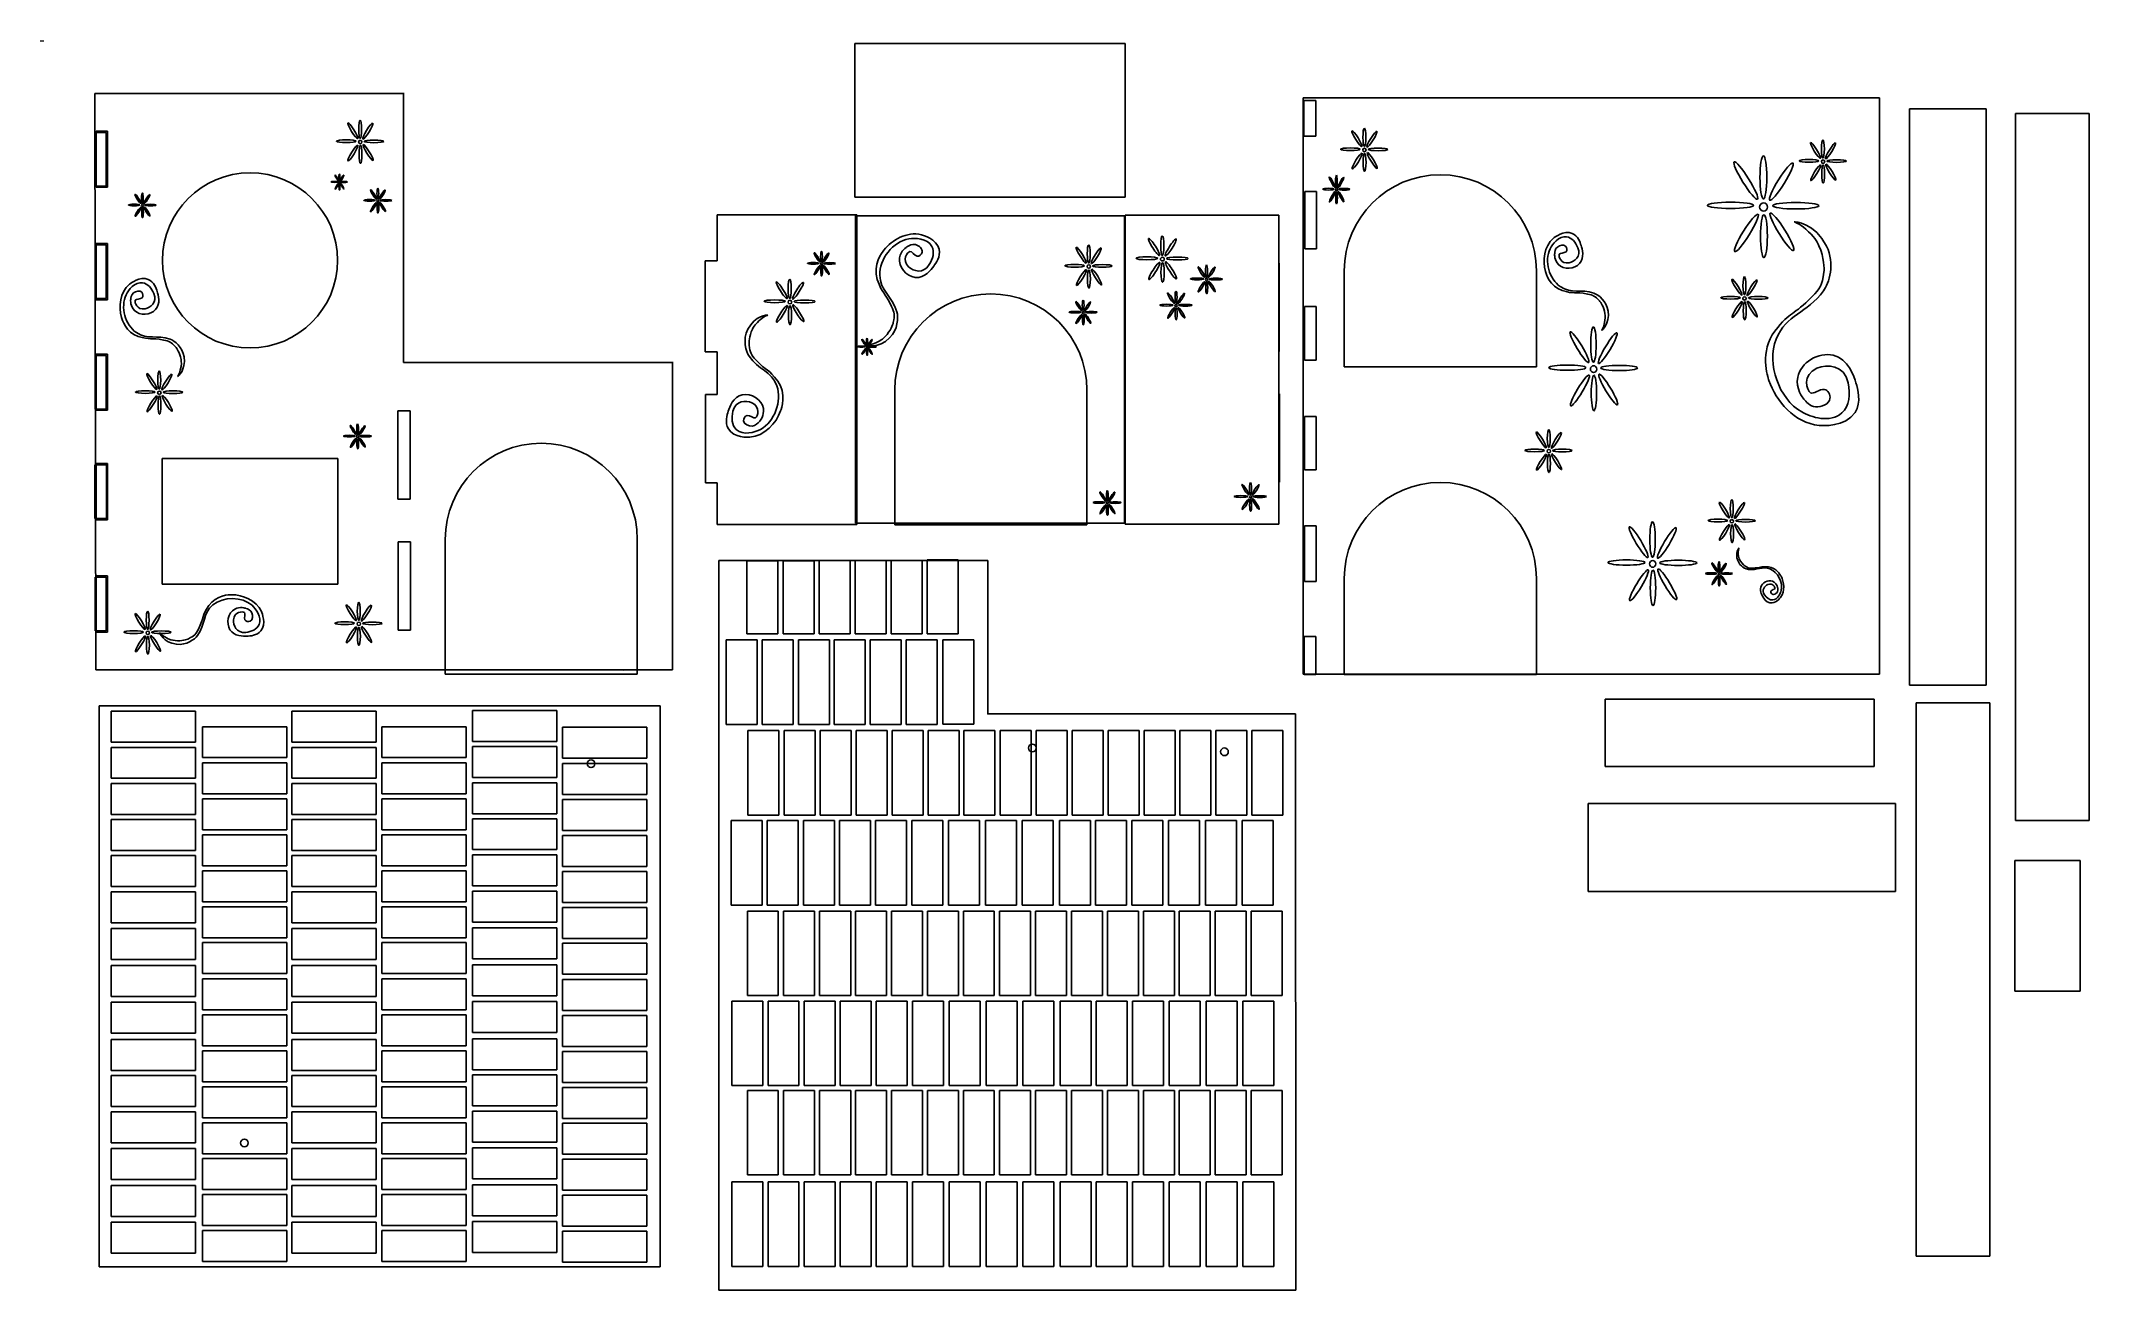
# Model space of a CAD drawing. Header units: millimetres. Extents: x 0 to 533, y -325 to 0.
import ezdxf

# ---------------------------------------------------------------- set-up
doc = ezdxf.new("R2010")
doc.units = ezdxf.units.MM
doc.header["$MEASUREMENT"] = 0
for name, color, linetype in [('casacortelaser v4_Capa 1', 7, 'Continuous'), ('casacortelaser v4_Capa 3', 7, 'Continuous'), ('casacortelaser v4_Capa 5', 7, 'Continuous'), ('casacortelaser v4_Sketch4', 7, 'Continuous'), ('casacortelaser v4_Sketch5', 7, 'Continuous')]:
    doc.layers.add(name, color=color, linetype=linetype)

msp = doc.modelspace()

# ---------------------------------------------------------------- linework, layer by layer
at = {"layer": 'casacortelaser v4_Capa 1'}
for p, q in [((211.77, -40.62), (211.77, -0.62)), ((211.77, -0.62), (282.16, -0.62)), ((282.16, -0.62), (282.16, -40.62)), ((486.25, -17.67), (506.25, -17.67)), ((486.25, -167.67), (486.25, -17.67)), ((506.25, -17.67), (506.25, -167.67)), ((513.84, -202.92), (513.84, -18.92)), ((513.84, -18.92), (533, -18.92)), ((533, -18.92), (533, -202.92)), ((282.16, -40.62), (211.77, -40.62)), ((175.94, -45.25), (212.31, -45.25)), ((175.94, -57.2), (175.94, -45.25)), ((211.97, -45.51), (281.97, -45.51)), ((211.97, -125.51), (211.97, -45.51)), ((212.31, -45.25), (212.31, -125.83)), ((281.97, -45.51), (281.97, -125.51)), ((282.15, -45.32), (322.15, -45.32)), ((282.15, -125.73), (282.15, -45.32)), ((322.15, -45.32), (322.15, -125.73)), ((175.94, -57.2), (172.87, -57.2)), ((172.87, -57.2), (172.87, -80.93)), ((322.24, -80.8), (322.24, -57.81)), ((172.87, -80.93), (175.94, -80.93)), ((175.94, -91.99), (175.94, -80.93)), ((175.94, -91.99), (172.94, -91.99)), ((172.94, -91.99), (172.94, -114.98)), ((322.31, -114.85), (322.31, -91.86)), ((172.94, -114.98), (175.94, -114.98)), ((175.94, -125.83), (175.94, -114.98)), ((212.31, -125.83), (175.94, -125.83)), ((281.97, -125.51), (211.97, -125.51)), ((322.15, -125.73), (282.15, -125.73)), ((506.25, -167.67), (486.25, -167.67)), ((407.11, -171.33), (477.11, -171.33)), ((407.11, -188.83), (407.11, -171.33)), ((477.11, -171.33), (477.11, -188.83)), ((488, -316.27), (488, -172.27)), ((488, -172.27), (507.2, -172.27)), ((507.2, -172.27), (507.2, -316.27)), ((477.11, -188.83), (407.11, -188.83)), ((402.64, -221.32), (402.64, -198.46)), ((402.64, -198.46), (482.64, -198.46)), ((482.64, -198.46), (482.64, -221.32)), ((533, -202.92), (513.84, -202.92)), ((513.7, -247.32), (513.7, -213.32)), ((513.7, -213.32), (530.7, -213.32)), ((530.7, -213.32), (530.7, -247.32)), ((482.64, -221.32), (402.64, -221.32)), ((530.7, -247.32), (513.7, -247.32)), ((507.2, -316.27), (488, -316.27))]:
    msp.add_line(p, q, dxfattribs=at)
msp.add_circle((214.98, -79.62), 0.18, dxfattribs=at)
for centre, major_axis, ratio in [((272.66, -55.41), (0, 2.38), 0.15761), ((289.67, -53.62), (-1.42, 2.21), 0.153381), ((291.81, -53.24), (0, 2.56), 0.16181), ((294.01, -53.75), (1.42, 2.21), 0.153381), ((200.98, -57.87), (1.51, 0), 0.132732), ((201.98, -56.29), (-0.76, 1.19), 0.153381), ((202.02, -59.63), (0.76, 1.19), 0.153381), ((203.14, -57.98), (0.261, 0), 0.996271), ((203.13, -56.09), (0, 1.37), 0.16181), ((203.16, -59.83), (0, 1.37), 0.16181), ((204.3, -56.36), (0.76, 1.19), 0.153381), ((204.34, -59.56), (-0.76, 1.19), 0.153381), ((205.24, -57.89), (1.51, 0), 0.132732), ((269.04, -58.51), (2.56, 0), 0.136269), ((270.72, -55.76), (-1.28, 2.06), 0.151658), ((272.69, -58.7), (0, 0.452), 0.977689), ((274.65, -55.88), (1.28, 2.06), 0.151658), ((276.24, -58.55), (2.56, 0), 0.136269), ((287.82, -56.57), (2.83, 0), 0.132732), ((289.74, -59.85), (1.42, 2.21), 0.153381), ((291.84, -56.77), (0.487, 0), 0.996271), ((291.89, -60.23), (0, 2.56), 0.16181), ((294.08, -59.72), (-1.42, 2.21), 0.153381), ((295.76, -56.62), (2.83, 0), 0.132732), ((303.32, -59.88), (0, 1.58), 0.16181), ((192.77, -64.86), (-1.39, 2.17), 0.153381), ((194.87, -64.49), (0, 2.51), 0.16181), ((197.02, -64.99), (1.39, 2.17), 0.153381), ((270.79, -61.57), (1.28, 2.06), 0.151658), ((272.73, -61.92), (0, 2.38), 0.15761), ((274.72, -61.44), (-1.28, 2.06), 0.151658), ((300.86, -61.94), (1.74, 0), 0.132732), ((302, -60.12), (-0.87, 1.36), 0.153381), ((302.05, -63.96), (0.87, 1.36), 0.153381), ((303.34, -62.06), (0.3, 0), 0.996271), ((303.37, -64.19), (0, 1.58), 0.16181), ((304.68, -60.2), (0.87, 1.36), 0.153381), ((304.72, -63.88), (-0.87, 1.36), 0.153381), ((305.76, -61.97), (1.74, 0), 0.132732), ((190.95, -67.76), (2.77, 0), 0.132732), ((192.84, -70.99), (1.39, 2.17), 0.153381), ((194.9, -67.96), (0.478, 0), 0.996271), ((194.94, -71.35), (0, 2.51), 0.16181), ((197.1, -70.86), (-1.39, 2.17), 0.153381), ((198.75, -67.81), (2.77, 0), 0.132732), ((270.08, -69), (-0.76, 1.19), 0.153381), ((271.23, -68.8), (0, 1.37), 0.16181), ((272.4, -69.07), (0.76, 1.19), 0.153381), ((292.93, -68.76), (1.74, 0), 0.132732), ((294.07, -66.94), (-0.87, 1.36), 0.153381), ((295.41, -68.89), (0.3, 0), 0.996271), ((295.39, -66.71), (0, 1.58), 0.16181), ((296.74, -67.02), (0.87, 1.36), 0.153381), ((296.79, -70.71), (-0.87, 1.36), 0.153381), ((297.82, -68.79), (1.74, 0), 0.132732), ((269.08, -70.59), (1.51, 0), 0.132732), ((270.12, -72.34), (0.76, 1.19), 0.153381), ((271.24, -70.69), (0.261, 0), 0.996271), ((271.26, -72.54), (0, 1.37), 0.16181), ((272.44, -72.27), (-0.76, 1.19), 0.153381), ((273.34, -70.61), (1.51, 0), 0.132732), ((294.11, -70.79), (0.87, 1.36), 0.153381), ((295.44, -71.02), (0, 1.58), 0.16181), ((213.49, -79.54), (1.04, 0), 0.132732), ((214.18, -78.45), (-0.524, 0.818), 0.153381), ((214.2, -80.75), (0.524, 0.818), 0.153381), ((214.97, -78.31), (0, 0.946), 0.16181), ((215, -80.89), (0, 0.946), 0.16181), ((215.78, -78.5), (0.524, 0.818), 0.153381), ((215.81, -80.71), (-0.524, 0.818), 0.153381), ((216.43, -79.56), (1.04, 0), 0.132732), ((277.5, -118.33), (0, 1.37), 0.16181), ((313.44, -116.74), (-0.87, 1.36), 0.153381), ((314.76, -116.5), (0, 1.58), 0.16181), ((316.11, -116.82), (0.87, 1.36), 0.153381), ((275.36, -120.12), (1.51, 0), 0.132732), ((276.35, -118.54), (-0.76, 1.19), 0.153381), ((276.39, -121.88), (0.76, 1.19), 0.153381), ((277.51, -120.23), (0.261, 0), 0.996271), ((277.54, -122.08), (0, 1.37), 0.16181), ((278.67, -118.61), (0.76, 1.19), 0.153381), ((278.71, -121.81), (-0.76, 1.19), 0.153381), ((279.61, -120.14), (1.51, 0), 0.132732), ((312.3, -118.56), (1.74, 0), 0.132732), ((313.49, -120.58), (0.87, 1.36), 0.153381), ((314.78, -118.68), (0.3, 0), 0.996271), ((314.81, -120.81), (0, 1.58), 0.16181), ((316.16, -120.5), (-0.87, 1.36), 0.153381), ((317.19, -118.59), (1.74, 0), 0.132732)]:
    msp.add_ellipse(centre, major_axis=major_axis, ratio=ratio, dxfattribs=at)
for points, knots in [([(214.79, -79.18), (214.78, -79.14), (215.6, -79.25), (216.87, -78.72), (218.53, -78.02), (219.12, -77.53), (219.7, -76.93), (221.11, -75.47), (221.69, -73.88), (221.81, -73.29), (222.22, -71.31), (222.1, -70.71), (221.36, -69.1), (219.58, -65.2), (218.92, -65.97), (217.64, -62.05), (216.4, -58.29), (219.01, -54.88), (219.36, -54.43), (221.45, -51.81), (225.35, -49.49), (229.13, -50.44), (229.54, -50.54), (233.11, -51.5), (233.74, -54.23), (234.17, -56.14), (232.92, -57.83), (232.33, -58.63), (231.7, -59.49), (229.99, -61.8), (227.53, -61.54), (225.17, -61.28), (223.07, -58.75), (223.43, -56.42), (223.71, -54.64), (225.33, -53.62), (225.48, -53.52)], [8, 8, 8, 8, 9, 9, 9, 10, 10, 10, 11, 11, 11, 12, 12, 12, 13, 13, 13, 14, 14, 14, 15, 15, 15, 16, 16, 16, 17, 17, 17, 18, 18, 18, 19, 19, 19, 20, 20, 20, 20]), ([(226.14, -54.79), (225.44, -54.92), (223.94, -57.01), (225.81, -58.77), (227.06, -59.96), (229.65, -60.7), (231.19, -58.22), (232.13, -56.71), (232.62, -54.88), (231.84, -53.46), (230.65, -51.31), (227.5, -51.22), (225.84, -51.51), (221.78, -52.23), (218.13, -56.76), (218.27, -60.92), (218.42, -65.18), (221.5, -66.31), (222.74, -70.53), (223.15, -71.94), (223.05, -75.12), (220.84, -77.28), (217.93, -80.14), (214.82, -79.29), (214.79, -79.18)], [0, 0, 0, 0, 1, 1, 1, 2, 2, 2, 3, 3, 3, 4, 4, 4, 5, 5, 5, 6, 6, 6, 7, 7, 7, 8, 8, 8, 8]), ([(225.48, -53.52), (225.93, -53.25), (226.71, -52.77), (227.63, -53), (228.52, -53.22), (229.52, -54.1), (229.32, -54.97), (229.2, -55.52), (228.59, -56.14), (228.01, -56.02), (227.27, -55.87), (226.68, -54.68), (226.14, -54.79)], [20, 20, 20, 20, 21, 21, 21, 22, 22, 22, 23, 23, 23, 24, 24, 24, 24]), ([(189.12, -71.35), (189.15, -71.39), (188.34, -71.54), (187.29, -72.45), (185.93, -73.62), (185.52, -74.27), (185.16, -75.02), (184.28, -76.86), (184.23, -78.54), (184.29, -79.14), (184.52, -81.15), (184.82, -81.68), (186.02, -82.98), (188.94, -86.13), (189.32, -85.2), (191.76, -88.52), (194.11, -91.7), (192.7, -95.76), (192.5, -96.3), (191.33, -99.44), (188.36, -102.86), (184.47, -103.13), (184.04, -103.16), (180.35, -103.37), (178.91, -100.97), (177.89, -99.29), (178.56, -97.29), (178.87, -96.35), (179.2, -95.34), (180.1, -92.61), (182.52, -92.09), (184.85, -91.59), (187.63, -93.35), (188.01, -95.67), (188.31, -97.46), (187.09, -98.93), (186.97, -99.07)], [8, 8, 8, 8, 9, 9, 9, 10, 10, 10, 11, 11, 11, 12, 12, 12, 13, 13, 13, 14, 14, 14, 15, 15, 15, 16, 16, 16, 17, 17, 17, 18, 18, 18, 19, 19, 19, 20, 20, 20, 20]), ([(185.95, -98.07), (186.57, -97.72), (187.35, -95.28), (185.02, -94.18), (183.47, -93.44), (180.77, -93.55), (180.08, -96.38), (179.66, -98.11), (179.76, -100.01), (180.94, -101.11), (182.74, -102.78), (185.77, -101.89), (187.26, -101.09), (190.89, -99.14), (192.94, -93.7), (191.51, -89.79), (190.04, -85.79), (186.76, -85.67), (184.27, -82.05), (183.44, -80.84), (182.55, -77.79), (183.97, -75.05), (185.84, -71.42), (189.06, -71.26), (189.12, -71.35)], [0, 0, 0, 0, 1, 1, 1, 2, 2, 2, 3, 3, 3, 4, 4, 4, 5, 5, 5, 6, 6, 6, 7, 7, 7, 8, 8, 8, 8]), ([(186.97, -99.07), (186.63, -99.46), (186.03, -100.16), (185.09, -100.23), (184.18, -100.3), (182.96, -99.78), (182.87, -98.89), (182.81, -98.33), (183.2, -97.55), (183.78, -97.48), (184.54, -97.4), (185.47, -98.34), (185.95, -98.07)], [20, 20, 20, 20, 21, 21, 21, 22, 22, 22, 23, 23, 23, 24, 24, 24, 24])]:
    msp.add_open_spline(points, degree=3, knots=knots, dxfattribs=at)
for points in [[(224.69, -125.51), (224.69, -125.51), (224.69, -125.51), (224.69, -125.51)], [(269.2, -125.6), (269.21, -125.57), (269.23, -125.54), (269.25, -125.51)]]:
    msp.add_open_spline(points, degree=3, dxfattribs=at)
at = {"layer": 'casacortelaser v4_Capa 3'}
for p, q in [((328.48, -14.82), (478.48, -14.82)), ((328.48, -164.82), (328.48, -14.82)), ((328.66, -24.74), (328.66, -15.47)), ((328.66, -15.47), (331.74, -15.47)), ((331.74, -15.47), (331.74, -24.74)), ((478.48, -14.82), (478.48, -164.82)), ((331.74, -24.74), (328.66, -24.74)), ((364.18, -34.82), (364.18, -34.82)), ((364.18, -34.82), (364.18, -34.82)), ((364.18, -34.82), (364.18, -34.82)), ((328.89, -39.21), (331.96, -39.21)), ((328.89, -54.14), (328.89, -39.21)), ((331.96, -39.21), (331.96, -54.14)), ((331.96, -54.14), (328.89, -54.14)), ((339.18, -59.82), (339.18, -84.82)), ((339.18, -59.82), (339.18, -84.82)), ((339.18, -59.82), (339.18, -84.82)), ((389.18, -84.82), (389.18, -59.82)), ((389.18, -84.82), (389.18, -59.82)), ((389.18, -84.82), (389.18, -59.82)), ((328.82, -83.04), (328.82, -69.07)), ((328.82, -69.07), (331.89, -69.07)), ((331.89, -69.07), (331.89, -83.04)), ((331.89, -83.04), (328.82, -83.04)), ((339.18, -84.82), (389.18, -84.82)), ((339.18, -84.82), (389.18, -84.82)), ((339.18, -84.82), (389.18, -84.82)), ((222.2, -90.83), (222.2, -125.92)), ((272.2, -125.92), (272.2, -90.81)), ((328.82, -111.58), (328.82, -97.76)), ((328.82, -97.76), (331.89, -97.76)), ((331.89, -97.76), (331.89, -111.58)), ((130.19, -104.72), (130.19, -104.72)), ((331.89, -111.58), (328.82, -111.58)), ((364.18, -114.91), (364.18, -114.91)), ((222.2, -125.92), (272.2, -125.92)), ((328.8, -126.22), (331.88, -126.22)), ((328.8, -140.69), (328.8, -126.22)), ((331.88, -126.22), (331.88, -140.69)), ((105.2, -129.73), (105.2, -164.82)), ((155.2, -164.82), (155.2, -129.71)), ((176.42, -135.18), (246.42, -135.18)), ((176.42, -175.18), (176.42, -135.18)), ((183.73, -135.33), (191.8, -135.33)), ((183.73, -154.28), (183.73, -135.33)), ((191.8, -135.33), (191.8, -154.28)), ((193.14, -154.28), (193.14, -135.28)), ((193.14, -135.28), (201.21, -135.28)), ((201.21, -135.28), (201.21, -154.28)), ((202.56, -135.24), (210.62, -135.24)), ((202.56, -154.28), (202.56, -135.24)), ((210.62, -135.24), (210.62, -154.28)), ((211.9, -135.19), (219.97, -135.19)), ((211.9, -154.28), (211.9, -135.19)), ((219.97, -135.19), (219.97, -154.28)), ((221.25, -154.28), (221.25, -135.19)), ((221.25, -135.19), (229.31, -135.19)), ((229.31, -135.19), (229.31, -154.28)), ((230.59, -154.28), (230.59, -135.06)), ((230.59, -135.06), (238.66, -135.06)), ((238.66, -135.06), (238.66, -154.28)), ((246.42, -135.18), (246.42, -175.18)), ((331.88, -140.69), (328.8, -140.69)), ((339.18, -139.91), (339.18, -164.91)), ((389.18, -164.91), (389.18, -139.91)), ((191.8, -154.28), (183.73, -154.28)), ((201.21, -154.28), (193.14, -154.28)), ((210.62, -154.28), (202.56, -154.28)), ((219.97, -154.28), (211.9, -154.28)), ((229.31, -154.28), (221.25, -154.28)), ((238.66, -154.28), (230.59, -154.28)), ((178.29, -177.86), (178.29, -155.89)), ((178.29, -155.89), (186.35, -155.89)), ((186.35, -155.89), (186.35, -177.86)), ((187.7, -177.86), (187.7, -155.89)), ((187.7, -155.89), (195.77, -155.89)), ((195.77, -155.89), (195.77, -177.86)), ((197.11, -155.89), (205.18, -155.89)), ((197.11, -177.86), (197.11, -155.89)), ((205.18, -155.89), (205.18, -177.86)), ((206.46, -155.89), (214.52, -155.89)), ((206.46, -177.86), (206.46, -155.89)), ((214.52, -155.89), (214.52, -177.86)), ((215.8, -177.86), (215.8, -155.89)), ((215.8, -155.89), (223.87, -155.89)), ((223.87, -155.89), (223.87, -177.86)), ((225.15, -177.86), (225.15, -155.89)), ((225.15, -155.89), (233.21, -155.89)), ((233.21, -155.89), (233.21, -177.86)), ((234.74, -155.82), (242.8, -155.82)), ((234.74, -177.8), (234.74, -155.82)), ((242.8, -155.82), (242.8, -177.8)), ((328.73, -154.98), (331.81, -154.98)), ((328.73, -164.91), (328.73, -154.98)), ((331.81, -154.98), (331.81, -164.91)), ((105.2, -164.82), (155.2, -164.82)), ((478.48, -164.82), (328.48, -164.82)), ((331.81, -164.91), (328.73, -164.91)), ((339.18, -164.91), (389.18, -164.91)), ((15.18, -173.08), (161.18, -173.08)), ((15.18, -319.08), (15.18, -173.08)), ((18.23, -182.49), (18.23, -174.43)), ((18.23, -174.43), (40.21, -174.43)), ((40.21, -174.43), (40.21, -182.49)), ((65.27, -182.49), (65.27, -174.43)), ((65.27, -174.43), (87.24, -174.43)), ((87.24, -174.43), (87.24, -182.49)), ((112.27, -182.31), (112.27, -174.24)), ((112.27, -174.24), (134.25, -174.24)), ((134.25, -174.24), (134.25, -182.31)), ((161.18, -173.08), (161.18, -319.08)), ((176.42, -325.08), (176.42, -175.18)), ((246.3, -175.13), (326.49, -175.13)), ((326.49, -175.13), (326.61, -325.08)), ((42.01, -178.46), (63.98, -178.46)), ((42.01, -186.52), (42.01, -178.46)), ((63.98, -178.46), (63.98, -186.52)), ((88.69, -178.46), (110.67, -178.46)), ((88.69, -186.52), (88.69, -178.46)), ((110.67, -178.46), (110.67, -186.52)), ((135.7, -186.69), (135.7, -178.63)), ((135.7, -178.63), (157.67, -178.63)), ((157.67, -178.63), (157.67, -186.69)), ((186.35, -177.86), (178.29, -177.86)), ((184, -201.45), (184, -179.48)), ((184, -179.48), (192.06, -179.48)), ((195.77, -177.86), (187.7, -177.86)), ((192.06, -179.48), (192.06, -201.45)), ((193.41, -179.48), (201.47, -179.48)), ((193.41, -201.45), (193.41, -179.48)), ((205.18, -177.86), (197.11, -177.86)), ((201.47, -179.48), (201.47, -201.45)), ((202.82, -179.48), (210.88, -179.48)), ((202.82, -201.45), (202.82, -179.48)), ((214.52, -177.86), (206.46, -177.86)), ((210.88, -179.48), (210.88, -201.45)), ((212.17, -179.48), (220.23, -179.48)), ((212.17, -201.45), (212.17, -179.48)), ((223.87, -177.86), (215.8, -177.86)), ((220.23, -179.48), (220.23, -201.45)), ((221.51, -179.48), (229.58, -179.48)), ((221.51, -201.45), (221.51, -179.48)), ((233.21, -177.86), (225.15, -177.86)), ((229.58, -179.48), (229.58, -201.45)), ((230.86, -201.45), (230.86, -179.48)), ((230.86, -179.48), (238.92, -179.48)), ((242.8, -177.8), (234.74, -177.8)), ((238.92, -179.48), (238.92, -201.45)), ((240.2, -201.45), (240.2, -179.48)), ((240.2, -179.48), (248.27, -179.48)), ((248.27, -179.48), (248.27, -201.45)), ((249.62, -179.48), (257.68, -179.48)), ((249.62, -201.45), (249.62, -179.48)), ((257.68, -179.48), (257.68, -201.45)), ((259.03, -179.48), (267.09, -179.48)), ((259.03, -201.45), (259.03, -179.48)), ((267.09, -179.48), (267.09, -201.45)), ((268.37, -179.48), (276.44, -179.48)), ((268.37, -201.45), (268.37, -179.48)), ((276.44, -179.48), (276.44, -201.45)), ((277.72, -201.45), (277.72, -179.48)), ((277.72, -179.48), (285.78, -179.48)), ((285.78, -179.48), (285.78, -201.45)), ((287.06, -201.45), (287.06, -179.48)), ((287.06, -179.48), (295.13, -179.48)), ((295.13, -179.48), (295.13, -201.45)), ((296.41, -201.45), (296.41, -179.48)), ((296.41, -179.48), (304.47, -179.48)), ((304.47, -179.48), (304.47, -201.45)), ((305.76, -179.48), (313.82, -179.48)), ((305.76, -201.45), (305.76, -179.48)), ((313.82, -179.48), (313.82, -201.45)), ((315.1, -201.45), (315.1, -179.48)), ((315.1, -179.48), (323.17, -179.48)), ((323.17, -179.48), (323.17, -201.45)), ((40.21, -182.49), (18.23, -182.49)), ((18.23, -183.84), (40.21, -183.84)), ((18.23, -191.9), (18.23, -183.84)), ((40.21, -183.84), (40.21, -191.9)), ((63.98, -186.52), (42.01, -186.52)), ((87.24, -182.49), (65.27, -182.49)), ((65.27, -183.84), (87.24, -183.84)), ((65.27, -191.9), (65.27, -183.84)), ((87.24, -183.84), (87.24, -191.9)), ((110.67, -186.52), (88.69, -186.52)), ((134.25, -182.31), (112.27, -182.31)), ((112.27, -191.72), (112.27, -183.65)), ((112.27, -183.65), (134.25, -183.65)), ((134.25, -183.65), (134.25, -191.72)), ((42.01, -195.94), (42.01, -187.87)), ((42.01, -187.87), (63.98, -187.87)), ((63.98, -187.87), (63.98, -195.94)), ((88.69, -187.87), (110.67, -187.87)), ((88.69, -195.94), (88.69, -187.87)), ((110.67, -187.87), (110.67, -195.94)), ((134.25, -191.72), (112.27, -191.72)), ((157.67, -186.69), (135.7, -186.69)), ((135.7, -196.1), (135.7, -188.04)), ((135.7, -188.04), (157.67, -188.04)), ((157.67, -188.04), (157.67, -196.1)), ((40.21, -191.9), (18.23, -191.9)), ((18.23, -193.25), (40.21, -193.25)), ((18.23, -201.31), (18.23, -193.25)), ((40.21, -193.25), (40.21, -201.31)), ((63.98, -195.94), (42.01, -195.94)), ((87.24, -191.9), (65.27, -191.9)), ((65.27, -201.31), (65.27, -193.25)), ((65.27, -193.25), (87.24, -193.25)), ((87.24, -193.25), (87.24, -201.31)), ((110.67, -195.94), (88.69, -195.94)), ((112.27, -201.13), (112.27, -193.07)), ((112.27, -193.07), (134.25, -193.07)), ((134.25, -193.07), (134.25, -201.13)), ((157.67, -196.1), (135.7, -196.1)), ((40.21, -201.31), (18.23, -201.31)), ((42.01, -205.35), (42.01, -197.28)), ((42.01, -197.28), (63.98, -197.28)), ((63.98, -197.28), (63.98, -205.35)), ((87.24, -201.31), (65.27, -201.31)), ((88.69, -197.28), (110.67, -197.28)), ((88.69, -205.35), (88.69, -197.28)), ((110.67, -197.28), (110.67, -205.35)), ((134.25, -201.13), (112.27, -201.13)), ((112.27, -210.47), (112.27, -202.41)), ((112.27, -202.41), (134.25, -202.41)), ((134.25, -202.41), (134.25, -210.47)), ((135.7, -205.51), (135.7, -197.45)), ((135.7, -197.45), (157.67, -197.45)), ((157.67, -197.45), (157.67, -205.51)), ((192.06, -201.45), (184, -201.45)), ((201.47, -201.45), (193.41, -201.45)), ((210.88, -201.45), (202.82, -201.45)), ((220.23, -201.45), (212.17, -201.45)), ((229.58, -201.45), (221.51, -201.45)), ((238.92, -201.45), (230.86, -201.45)), ((248.27, -201.45), (240.2, -201.45)), ((257.68, -201.45), (249.62, -201.45)), ((267.09, -201.45), (259.03, -201.45)), ((276.44, -201.45), (268.37, -201.45)), ((285.78, -201.45), (277.72, -201.45)), ((295.13, -201.45), (287.06, -201.45)), ((304.47, -201.45), (296.41, -201.45)), ((313.82, -201.45), (305.76, -201.45)), ((323.17, -201.45), (315.1, -201.45)), ((18.23, -210.66), (18.23, -202.6)), ((18.23, -202.6), (40.21, -202.6)), ((40.21, -202.6), (40.21, -210.66)), ((63.98, -205.35), (42.01, -205.35)), ((42.01, -206.63), (63.98, -206.63)), ((42.01, -214.69), (42.01, -206.63)), ((63.98, -206.63), (63.98, -214.69)), ((65.27, -210.66), (65.27, -202.6)), ((65.27, -202.6), (87.24, -202.6)), ((87.24, -202.6), (87.24, -210.66)), ((110.67, -205.35), (88.69, -205.35)), ((88.69, -214.69), (88.69, -206.63)), ((88.69, -206.63), (110.67, -206.63)), ((110.67, -206.63), (110.67, -214.69)), ((157.67, -205.51), (135.7, -205.51)), ((135.7, -206.8), (157.67, -206.8)), ((135.7, -214.86), (135.7, -206.8)), ((157.67, -206.8), (157.67, -214.86)), ((179.61, -224.88), (179.61, -202.9)), ((179.61, -202.9), (187.68, -202.9)), ((187.68, -202.9), (187.68, -224.88)), ((189.02, -202.9), (197.09, -202.9)), ((189.02, -224.88), (189.02, -202.9)), ((197.09, -202.9), (197.09, -224.88)), ((198.44, -224.88), (198.44, -202.9)), ((198.44, -202.9), (206.5, -202.9)), ((206.5, -202.9), (206.5, -224.88)), ((207.78, -224.88), (207.78, -202.9)), ((207.78, -202.9), (215.85, -202.9)), ((215.85, -202.9), (215.85, -224.88)), ((217.19, -224.88), (217.19, -202.9)), ((217.19, -202.9), (225.26, -202.9)), ((225.26, -202.9), (225.26, -224.88)), ((226.61, -224.88), (226.61, -202.9)), ((226.61, -202.9), (234.67, -202.9)), ((234.67, -202.9), (234.67, -224.88)), ((236.16, -202.9), (244.22, -202.9)), ((236.16, -224.88), (236.16, -202.9)), ((244.22, -202.9), (244.22, -224.88)), ((245.78, -224.88), (245.78, -202.9)), ((245.78, -202.9), (253.84, -202.9)), ((253.84, -202.9), (253.84, -224.88)), ((255.36, -202.9), (263.42, -202.9)), ((255.36, -224.88), (255.36, -202.9)), ((263.42, -202.9), (263.42, -224.88)), ((265.04, -202.9), (273.1, -202.9)), ((265.04, -224.88), (265.04, -202.9)), ((273.1, -202.9), (273.1, -224.88)), ((274.45, -202.9), (282.52, -202.9)), ((274.45, -224.88), (274.45, -202.9)), ((282.52, -202.9), (282.52, -224.88)), ((283.86, -202.9), (291.93, -202.9)), ((283.86, -224.88), (283.86, -202.9)), ((291.93, -202.9), (291.93, -224.88)), ((293.41, -202.9), (301.48, -202.9)), ((293.41, -224.88), (293.41, -202.9)), ((301.48, -202.9), (301.48, -224.88)), ((303.04, -224.88), (303.04, -202.9)), ((303.04, -202.9), (311.1, -202.9)), ((311.1, -202.9), (311.1, -224.88)), ((312.62, -224.88), (312.62, -202.9)), ((312.62, -202.9), (320.68, -202.9)), ((320.68, -202.9), (320.68, -224.88)), ((40.21, -210.66), (18.23, -210.66)), ((18.23, -212.01), (40.21, -212.01)), ((18.23, -220.07), (18.23, -212.01)), ((40.21, -212.01), (40.21, -220.07)), ((87.24, -210.66), (65.27, -210.66)), ((65.27, -220.07), (65.27, -212.01)), ((65.27, -212.01), (87.24, -212.01)), ((87.24, -212.01), (87.24, -220.07)), ((134.25, -210.47), (112.27, -210.47)), ((112.27, -211.82), (134.25, -211.82)), ((112.27, -219.89), (112.27, -211.82)), ((134.25, -211.82), (134.25, -219.89)), ((63.98, -214.69), (42.01, -214.69)), ((42.01, -215.97), (63.98, -215.97)), ((42.01, -224.04), (42.01, -215.97)), ((63.98, -215.97), (63.98, -224.04)), ((110.67, -214.69), (88.69, -214.69)), ((88.69, -224.04), (88.69, -215.97)), ((88.69, -215.97), (110.67, -215.97)), ((110.67, -215.97), (110.67, -224.04)), ((157.67, -214.86), (135.7, -214.86)), ((135.7, -216.14), (157.67, -216.14)), ((135.7, -224.2), (135.7, -216.14)), ((157.67, -216.14), (157.67, -224.2)), ((40.21, -220.07), (18.23, -220.07)), ((18.23, -229.48), (18.23, -221.42)), ((18.23, -221.42), (40.21, -221.42)), ((40.21, -221.42), (40.21, -229.48)), ((87.24, -220.07), (65.27, -220.07)), ((65.27, -229.48), (65.27, -221.42)), ((65.27, -221.42), (87.24, -221.42)), ((87.24, -221.42), (87.24, -229.48)), ((134.25, -219.89), (112.27, -219.89)), ((112.27, -229.3), (112.27, -221.23)), ((112.27, -221.23), (134.25, -221.23)), ((134.25, -221.23), (134.25, -229.3)), ((63.98, -224.04), (42.01, -224.04)), ((42.01, -225.32), (63.98, -225.32)), ((42.01, -233.38), (42.01, -225.32)), ((63.98, -225.32), (63.98, -233.38)), ((110.67, -224.04), (88.69, -224.04)), ((88.69, -233.38), (88.69, -225.32)), ((88.69, -225.32), (110.67, -225.32)), ((110.67, -225.32), (110.67, -233.38)), ((157.67, -224.2), (135.7, -224.2)), ((135.7, -225.49), (157.67, -225.49)), ((135.7, -233.55), (135.7, -225.49)), ((157.67, -225.49), (157.67, -233.55)), ((187.68, -224.88), (179.61, -224.88)), ((183.83, -226.48), (191.89, -226.48)), ((183.83, -248.46), (183.83, -226.48)), ((197.09, -224.88), (189.02, -224.88)), ((191.89, -226.48), (191.89, -248.46)), ((193.24, -226.48), (201.31, -226.48)), ((193.24, -248.46), (193.24, -226.48)), ((206.5, -224.88), (198.44, -224.88)), ((201.31, -226.48), (201.31, -248.46)), ((202.65, -248.46), (202.65, -226.48)), ((202.65, -226.48), (210.72, -226.48)), ((215.85, -224.88), (207.78, -224.88)), ((210.72, -226.48), (210.72, -248.46)), ((212, -226.48), (220.06, -226.48)), ((212, -248.46), (212, -226.48)), ((225.26, -224.88), (217.19, -224.88)), ((220.06, -226.48), (220.06, -248.46)), ((221.35, -248.46), (221.35, -226.48)), ((221.35, -226.48), (229.41, -226.48)), ((234.67, -224.88), (226.61, -224.88)), ((229.41, -226.48), (229.41, -248.46)), ((230.69, -226.48), (238.75, -226.48)), ((230.69, -248.46), (230.69, -226.48)), ((244.22, -224.88), (236.16, -224.88)), ((238.75, -226.48), (238.75, -248.46)), ((240.04, -226.48), (248.1, -226.48)), ((240.04, -248.46), (240.04, -226.48)), ((253.84, -224.88), (245.78, -224.88)), ((248.1, -226.48), (248.1, -248.46)), ((249.45, -248.46), (249.45, -226.48)), ((249.45, -226.48), (257.51, -226.48)), ((263.42, -224.88), (255.36, -224.88)), ((257.51, -226.48), (257.51, -248.46)), ((258.86, -226.48), (266.92, -226.48)), ((258.86, -248.46), (258.86, -226.48)), ((273.1, -224.88), (265.04, -224.88)), ((266.92, -226.48), (266.92, -248.46)), ((268.21, -226.48), (276.27, -226.48)), ((268.21, -248.46), (268.21, -226.48)), ((282.52, -224.88), (274.45, -224.88)), ((276.27, -226.48), (276.27, -248.46)), ((277.55, -248.46), (277.55, -226.48)), ((277.55, -226.48), (285.62, -226.48)), ((291.93, -224.88), (283.86, -224.88)), ((285.62, -226.48), (285.62, -248.46)), ((286.9, -248.46), (286.9, -226.48)), ((286.9, -226.48), (294.96, -226.48)), ((301.48, -224.88), (293.41, -224.88)), ((294.96, -226.48), (294.96, -248.46)), ((296.24, -226.48), (304.31, -226.48)), ((296.24, -248.46), (296.24, -226.48)), ((311.1, -224.88), (303.04, -224.88)), ((304.31, -226.48), (304.31, -248.46)), ((305.59, -248.46), (305.59, -226.48)), ((305.59, -226.48), (313.65, -226.48)), ((320.68, -224.88), (312.62, -224.88)), ((313.65, -226.48), (313.65, -248.46)), ((314.94, -248.46), (314.94, -226.48)), ((314.94, -226.48), (323, -226.48)), ((323, -226.48), (323, -248.46)), ((40.21, -229.48), (18.23, -229.48)), ((18.23, -239.03), (18.23, -230.97)), ((18.23, -230.97), (40.21, -230.97)), ((40.21, -230.97), (40.21, -239.03)), ((63.98, -233.38), (42.01, -233.38)), ((87.24, -229.48), (65.27, -229.48)), ((65.27, -230.97), (87.24, -230.97)), ((65.27, -239.03), (65.27, -230.97)), ((87.24, -230.97), (87.24, -239.03)), ((110.67, -233.38), (88.69, -233.38)), ((134.25, -229.3), (112.27, -229.3)), ((112.27, -238.85), (112.27, -230.78)), ((112.27, -230.78), (134.25, -230.78)), ((134.25, -230.78), (134.25, -238.85)), ((157.67, -233.55), (135.7, -233.55)), ((40.21, -239.03), (18.23, -239.03)), ((42.01, -242.73), (42.01, -234.67)), ((42.01, -234.67), (63.98, -234.67)), ((63.98, -234.67), (63.98, -242.73)), ((87.24, -239.03), (65.27, -239.03)), ((88.69, -234.67), (110.67, -234.67)), ((88.69, -242.73), (88.69, -234.67)), ((110.67, -234.67), (110.67, -242.73)), ((134.25, -238.85), (112.27, -238.85)), ((135.7, -234.83), (157.67, -234.83)), ((135.7, -242.9), (135.7, -234.83)), ((157.67, -234.83), (157.67, -242.9)), ((18.23, -248.66), (18.23, -240.6)), ((18.23, -240.6), (40.21, -240.6)), ((40.21, -240.6), (40.21, -248.66)), ((63.98, -242.73), (42.01, -242.73)), ((42.01, -244.08), (63.98, -244.08)), ((42.01, -252.14), (42.01, -244.08)), ((63.98, -244.08), (63.98, -252.14)), ((65.27, -240.6), (87.24, -240.6)), ((65.27, -248.66), (65.27, -240.6)), ((87.24, -240.6), (87.24, -248.66)), ((110.67, -242.73), (88.69, -242.73)), ((88.69, -244.08), (110.67, -244.08)), ((88.69, -252.14), (88.69, -244.08)), ((110.67, -244.08), (110.67, -252.14)), ((112.27, -248.47), (112.27, -240.41)), ((112.27, -240.41), (134.25, -240.41)), ((134.25, -240.41), (134.25, -248.47)), ((157.67, -242.9), (135.7, -242.9)), ((135.7, -252.31), (135.7, -244.24)), ((135.7, -244.24), (157.67, -244.24)), ((157.67, -244.24), (157.67, -252.31)), ((40.21, -248.66), (18.23, -248.66)), ((18.23, -258.24), (18.23, -250.17)), ((18.23, -250.17), (40.21, -250.17)), ((40.21, -250.17), (40.21, -258.24)), ((87.24, -248.66), (65.27, -248.66)), ((65.27, -258.24), (65.27, -250.17)), ((65.27, -250.17), (87.24, -250.17)), ((87.24, -250.17), (87.24, -258.24)), ((134.25, -248.47), (112.27, -248.47)), ((112.27, -249.99), (134.25, -249.99)), ((112.27, -258.05), (112.27, -249.99)), ((134.25, -249.99), (134.25, -258.05)), ((179.8, -249.91), (187.86, -249.91)), ((179.8, -271.88), (179.8, -249.91)), ((191.89, -248.46), (183.83, -248.46)), ((187.86, -249.91), (187.86, -271.88)), ((189.21, -249.91), (197.27, -249.91)), ((189.21, -271.88), (189.21, -249.91)), ((201.31, -248.46), (193.24, -248.46)), ((197.27, -249.91), (197.27, -271.88)), ((198.62, -249.91), (206.69, -249.91)), ((198.62, -271.88), (198.62, -249.91)), ((210.72, -248.46), (202.65, -248.46)), ((206.69, -249.91), (206.69, -271.88)), ((207.97, -249.91), (216.03, -249.91)), ((207.97, -271.88), (207.97, -249.91)), ((220.06, -248.46), (212, -248.46)), ((216.03, -249.91), (216.03, -271.88)), ((217.38, -249.91), (225.44, -249.91)), ((217.38, -271.88), (217.38, -249.91)), ((229.41, -248.46), (221.35, -248.46)), ((225.44, -249.91), (225.44, -271.88)), ((226.79, -271.88), (226.79, -249.91)), ((226.79, -249.91), (234.85, -249.91)), ((238.75, -248.46), (230.69, -248.46)), ((234.85, -249.91), (234.85, -271.88)), ((236.34, -249.91), (244.4, -249.91)), ((236.34, -271.88), (236.34, -249.91)), ((248.1, -248.46), (240.04, -248.46)), ((244.4, -249.91), (244.4, -271.88)), ((245.97, -249.91), (254.03, -249.91)), ((245.97, -271.88), (245.97, -249.91)), ((257.51, -248.46), (249.45, -248.46)), ((254.03, -249.91), (254.03, -271.88)), ((255.54, -249.91), (263.61, -249.91)), ((255.54, -271.88), (255.54, -249.91)), ((266.92, -248.46), (258.86, -248.46)), ((263.61, -249.91), (263.61, -271.88)), ((265.23, -249.91), (273.29, -249.91)), ((265.23, -271.88), (265.23, -249.91)), ((276.27, -248.46), (268.21, -248.46)), ((273.29, -249.91), (273.29, -271.88)), ((274.64, -271.88), (274.64, -249.91)), ((274.64, -249.91), (282.7, -249.91)), ((285.62, -248.46), (277.55, -248.46)), ((282.7, -249.91), (282.7, -271.88)), ((284.05, -249.91), (292.11, -249.91)), ((284.05, -271.88), (284.05, -249.91)), ((294.96, -248.46), (286.9, -248.46)), ((292.11, -249.91), (292.11, -271.88)), ((293.6, -271.88), (293.6, -249.91)), ((293.6, -249.91), (301.66, -249.91)), ((304.31, -248.46), (296.24, -248.46)), ((301.66, -249.91), (301.66, -271.88)), ((303.23, -249.91), (311.29, -249.91)), ((303.23, -271.88), (303.23, -249.91)), ((313.65, -248.46), (305.59, -248.46)), ((311.29, -249.91), (311.29, -271.88)), ((312.8, -271.88), (312.8, -249.91)), ((312.8, -249.91), (320.87, -249.91)), ((323, -248.46), (314.94, -248.46)), ((320.87, -249.91), (320.87, -271.88)), ((63.98, -252.14), (42.01, -252.14)), ((42.01, -253.49), (63.98, -253.49)), ((42.01, -261.55), (42.01, -253.49)), ((63.98, -253.49), (63.98, -261.55)), ((110.67, -252.14), (88.69, -252.14)), ((88.69, -261.55), (88.69, -253.49)), ((88.69, -253.49), (110.67, -253.49)), ((110.67, -253.49), (110.67, -261.55)), ((157.67, -252.31), (135.7, -252.31)), ((135.7, -253.66), (157.67, -253.66)), ((135.7, -261.72), (135.7, -253.66)), ((157.67, -253.66), (157.67, -261.72)), ((40.21, -258.24), (18.23, -258.24)), ((18.23, -267.92), (18.23, -259.86)), ((18.23, -259.86), (40.21, -259.86)), ((40.21, -259.86), (40.21, -267.92)), ((87.24, -258.24), (65.27, -258.24)), ((65.27, -259.86), (87.24, -259.86)), ((65.27, -267.92), (65.27, -259.86)), ((87.24, -259.86), (87.24, -267.92)), ((134.25, -258.05), (112.27, -258.05)), ((112.27, -259.67), (134.25, -259.67)), ((112.27, -267.73), (112.27, -259.67)), ((134.25, -259.67), (134.25, -267.73)), ((63.98, -261.55), (42.01, -261.55)), ((42.01, -262.84), (63.98, -262.84)), ((42.01, -270.9), (42.01, -262.84)), ((63.98, -262.84), (63.98, -270.9)), ((110.67, -261.55), (88.69, -261.55)), ((88.69, -262.84), (110.67, -262.84)), ((88.69, -270.9), (88.69, -262.84)), ((110.67, -262.84), (110.67, -270.9)), ((157.67, -261.72), (135.7, -261.72)), ((135.7, -271.07), (135.7, -263)), ((135.7, -263), (157.67, -263)), ((157.67, -263), (157.67, -271.07)), ((40.21, -267.92), (18.23, -267.92)), ((18.23, -269.27), (40.21, -269.27)), ((18.23, -277.33), (18.23, -269.27)), ((40.21, -269.27), (40.21, -277.33)), ((63.98, -270.9), (42.01, -270.9)), ((87.24, -267.92), (65.27, -267.92)), ((65.27, -269.27), (87.24, -269.27)), ((65.27, -277.33), (65.27, -269.27)), ((87.24, -269.27), (87.24, -277.33)), ((110.67, -270.9), (88.69, -270.9)), ((134.25, -267.73), (112.27, -267.73)), ((112.27, -269.08), (134.25, -269.08)), ((112.27, -277.15), (112.27, -269.08)), ((134.25, -269.08), (134.25, -277.15)), ((157.67, -271.07), (135.7, -271.07)), ((42.01, -272.18), (63.98, -272.18)), ((42.01, -280.24), (42.01, -272.18)), ((63.98, -272.18), (63.98, -280.24)), ((88.69, -272.18), (110.67, -272.18)), ((88.69, -280.24), (88.69, -272.18)), ((110.67, -272.18), (110.67, -280.24)), ((134.25, -277.15), (112.27, -277.15)), ((135.7, -280.41), (135.7, -272.35)), ((135.7, -272.35), (157.67, -272.35)), ((157.67, -272.35), (157.67, -280.41)), ((187.86, -271.88), (179.8, -271.88)), ((183.83, -295.14), (183.83, -273.17)), ((183.83, -273.17), (191.89, -273.17)), ((197.27, -271.88), (189.21, -271.88)), ((191.89, -273.17), (191.89, -295.14)), ((193.24, -295.14), (193.24, -273.17)), ((193.24, -273.17), (201.31, -273.17)), ((206.69, -271.88), (198.62, -271.88)), ((201.31, -273.17), (201.31, -295.14)), ((202.65, -295.14), (202.65, -273.17)), ((202.65, -273.17), (210.72, -273.17)), ((216.03, -271.88), (207.97, -271.88)), ((210.72, -273.17), (210.72, -295.14)), ((212, -273.17), (220.06, -273.17)), ((212, -295.14), (212, -273.17)), ((225.44, -271.88), (217.38, -271.88)), ((220.06, -273.17), (220.06, -295.14)), ((221.35, -295.14), (221.35, -273.17)), ((221.35, -273.17), (229.41, -273.17)), ((234.85, -271.88), (226.79, -271.88)), ((229.41, -273.17), (229.41, -295.14)), ((230.69, -295.14), (230.69, -273.17)), ((230.69, -273.17), (238.75, -273.17)), ((244.4, -271.88), (236.34, -271.88)), ((238.75, -273.17), (238.75, -295.14)), ((240.04, -273.17), (248.1, -273.17)), ((240.04, -295.14), (240.04, -273.17)), ((254.03, -271.88), (245.97, -271.88)), ((248.1, -273.17), (248.1, -295.14)), ((249.45, -273.17), (257.51, -273.17)), ((249.45, -295.14), (249.45, -273.17)), ((263.61, -271.88), (255.54, -271.88)), ((257.51, -273.17), (257.51, -295.14)), ((258.86, -295.14), (258.86, -273.17)), ((258.86, -273.17), (266.92, -273.17)), ((273.29, -271.88), (265.23, -271.88)), ((266.92, -273.17), (266.92, -295.14)), ((268.21, -295.14), (268.21, -273.17)), ((268.21, -273.17), (276.27, -273.17)), ((282.7, -271.88), (274.64, -271.88)), ((276.27, -273.17), (276.27, -295.14)), ((277.55, -295.14), (277.55, -273.17)), ((277.55, -273.17), (285.62, -273.17)), ((292.11, -271.88), (284.05, -271.88)), ((285.62, -273.17), (285.62, -295.14)), ((286.9, -273.17), (294.96, -273.17)), ((286.9, -295.14), (286.9, -273.17)), ((301.66, -271.88), (293.6, -271.88)), ((294.96, -273.17), (294.96, -295.14)), ((296.24, -295.14), (296.24, -273.17)), ((296.24, -273.17), (304.31, -273.17)), ((311.29, -271.88), (303.23, -271.88)), ((304.31, -273.17), (304.31, -295.14)), ((305.59, -295.14), (305.59, -273.17)), ((305.59, -273.17), (313.65, -273.17)), ((320.87, -271.88), (312.8, -271.88)), ((313.65, -273.17), (313.65, -295.14)), ((314.94, -273.17), (323, -273.17)), ((314.94, -295.14), (314.94, -273.17)), ((323, -273.17), (323, -295.14)), ((40.21, -277.33), (18.23, -277.33)), ((18.23, -278.68), (40.21, -278.68)), ((18.23, -286.74), (18.23, -278.68)), ((40.21, -278.68), (40.21, -286.74)), ((63.98, -280.24), (42.01, -280.24)), ((42.01, -281.53), (63.98, -281.53)), ((42.01, -289.59), (42.01, -281.53)), ((63.98, -281.53), (63.98, -289.59)), ((87.24, -277.33), (65.27, -277.33)), ((65.27, -286.74), (65.27, -278.68)), ((65.27, -278.68), (87.24, -278.68)), ((87.24, -278.68), (87.24, -286.74)), ((110.67, -280.24), (88.69, -280.24)), ((88.69, -289.59), (88.69, -281.53)), ((88.69, -281.53), (110.67, -281.53)), ((110.67, -281.53), (110.67, -289.59)), ((112.27, -278.49), (134.25, -278.49)), ((112.27, -286.56), (112.27, -278.49)), ((134.25, -278.49), (134.25, -286.56)), ((157.67, -280.41), (135.7, -280.41)), ((135.7, -281.69), (157.67, -281.69)), ((135.7, -289.76), (135.7, -281.69)), ((157.67, -281.69), (157.67, -289.76)), ((40.21, -286.74), (18.23, -286.74)), ((87.24, -286.74), (65.27, -286.74)), ((134.25, -286.56), (112.27, -286.56)), ((18.23, -288.23), (40.21, -288.23)), ((18.23, -296.29), (18.23, -288.23)), ((40.21, -288.23), (40.21, -296.29)), ((63.98, -289.59), (42.01, -289.59)), ((42.01, -298.94), (42.01, -290.87)), ((42.01, -290.87), (63.98, -290.87)), ((63.98, -290.87), (63.98, -298.94)), ((65.27, -288.23), (87.24, -288.23)), ((65.27, -296.29), (65.27, -288.23)), ((87.24, -288.23), (87.24, -296.29)), ((110.67, -289.59), (88.69, -289.59)), ((88.69, -290.87), (110.67, -290.87)), ((88.69, -298.94), (88.69, -290.87)), ((110.67, -290.87), (110.67, -298.94)), ((112.27, -288.04), (134.25, -288.04)), ((112.27, -296.11), (112.27, -288.04)), ((134.25, -288.04), (134.25, -296.11)), ((157.67, -289.76), (135.7, -289.76)), ((135.7, -299.1), (135.7, -291.04)), ((135.7, -291.04), (157.67, -291.04)), ((157.67, -291.04), (157.67, -299.1)), ((40.21, -296.29), (18.23, -296.29)), ((18.23, -305.92), (18.23, -297.86)), ((18.23, -297.86), (40.21, -297.86)), ((40.21, -297.86), (40.21, -305.92)), ((87.24, -296.29), (65.27, -296.29)), ((65.27, -297.86), (87.24, -297.86)), ((65.27, -305.92), (65.27, -297.86)), ((87.24, -297.86), (87.24, -305.92)), ((134.25, -296.11), (112.27, -296.11)), ((112.27, -305.73), (112.27, -297.67)), ((112.27, -297.67), (134.25, -297.67)), ((134.25, -297.67), (134.25, -305.73)), ((179.8, -318.92), (179.8, -296.94)), ((179.8, -296.94), (187.86, -296.94)), ((191.89, -295.14), (183.83, -295.14)), ((187.86, -296.94), (187.86, -318.92)), ((189.21, -318.92), (189.21, -296.94)), ((189.21, -296.94), (197.27, -296.94)), ((201.31, -295.14), (193.24, -295.14)), ((197.27, -296.94), (197.27, -318.92)), ((198.62, -318.92), (198.62, -296.94)), ((198.62, -296.94), (206.69, -296.94)), ((210.72, -295.14), (202.65, -295.14)), ((206.69, -296.94), (206.69, -318.92)), ((207.97, -318.92), (207.97, -296.94)), ((207.97, -296.94), (216.03, -296.94)), ((220.06, -295.14), (212, -295.14)), ((216.03, -296.94), (216.03, -318.92)), ((217.38, -296.94), (225.44, -296.94)), ((217.38, -318.92), (217.38, -296.94)), ((229.41, -295.14), (221.35, -295.14)), ((225.44, -296.94), (225.44, -318.92)), ((226.79, -296.94), (234.85, -296.94)), ((226.79, -318.92), (226.79, -296.94)), ((238.75, -295.14), (230.69, -295.14)), ((234.85, -296.94), (234.85, -318.92)), ((236.34, -318.92), (236.34, -296.94)), ((236.34, -296.94), (244.4, -296.94)), ((248.1, -295.14), (240.04, -295.14)), ((244.4, -296.94), (244.4, -318.92)), ((245.97, -296.94), (254.03, -296.94)), ((245.97, -318.92), (245.97, -296.94)), ((257.51, -295.14), (249.45, -295.14)), ((254.03, -296.94), (254.03, -318.92)), ((255.54, -318.92), (255.54, -296.94)), ((255.54, -296.94), (263.61, -296.94)), ((266.92, -295.14), (258.86, -295.14)), ((263.61, -296.94), (263.61, -318.92)), ((265.23, -296.94), (273.29, -296.94)), ((265.23, -318.92), (265.23, -296.94)), ((276.27, -295.14), (268.21, -295.14)), ((273.29, -296.94), (273.29, -318.92)), ((274.64, -318.92), (274.64, -296.94)), ((274.64, -296.94), (282.7, -296.94)), ((285.62, -295.14), (277.55, -295.14)), ((282.7, -296.94), (282.7, -318.92)), ((284.05, -296.94), (292.11, -296.94)), ((284.05, -318.92), (284.05, -296.94)), ((294.96, -295.14), (286.9, -295.14)), ((292.11, -296.94), (292.11, -318.92)), ((293.6, -296.94), (301.66, -296.94)), ((293.6, -318.92), (293.6, -296.94)), ((304.31, -295.14), (296.24, -295.14)), ((301.66, -296.94), (301.66, -318.92)), ((303.23, -318.92), (303.23, -296.94)), ((303.23, -296.94), (311.29, -296.94)), ((313.65, -295.14), (305.59, -295.14)), ((311.29, -296.94), (311.29, -318.92)), ((312.8, -318.92), (312.8, -296.94)), ((312.8, -296.94), (320.87, -296.94)), ((323, -295.14), (314.94, -295.14)), ((320.87, -296.94), (320.87, -318.92)), ((63.98, -298.94), (42.01, -298.94)), ((42.01, -308.28), (42.01, -300.22)), ((42.01, -300.22), (63.98, -300.22)), ((63.98, -300.22), (63.98, -308.28)), ((110.67, -298.94), (88.69, -298.94)), ((88.69, -308.28), (88.69, -300.22)), ((88.69, -300.22), (110.67, -300.22)), ((110.67, -300.22), (110.67, -308.28)), ((157.67, -299.1), (135.7, -299.1)), ((135.7, -308.45), (135.7, -300.39)), ((135.7, -300.39), (157.67, -300.39)), ((157.67, -300.39), (157.67, -308.45)), ((40.21, -305.92), (18.23, -305.92)), ((18.23, -315.49), (18.23, -307.43)), ((18.23, -307.43), (40.21, -307.43)), ((40.21, -307.43), (40.21, -315.49)), ((63.98, -308.28), (42.01, -308.28)), ((87.24, -305.92), (65.27, -305.92)), ((65.27, -315.49), (65.27, -307.43)), ((65.27, -307.43), (87.24, -307.43)), ((87.24, -307.43), (87.24, -315.49)), ((110.67, -308.28), (88.69, -308.28)), ((134.25, -305.73), (112.27, -305.73)), ((112.27, -315.31), (112.27, -307.24)), ((112.27, -307.24), (134.25, -307.24)), ((134.25, -307.24), (134.25, -315.31)), ((157.67, -308.45), (135.7, -308.45)), ((42.01, -317.63), (42.01, -309.56)), ((42.01, -309.56), (63.98, -309.56)), ((63.98, -309.56), (63.98, -317.63)), ((88.69, -317.63), (88.69, -309.56)), ((88.69, -309.56), (110.67, -309.56)), ((110.67, -309.56), (110.67, -317.63)), ((135.7, -309.73), (157.67, -309.73)), ((135.7, -317.79), (135.7, -309.73)), ((157.67, -309.73), (157.67, -317.79)), ((161.18, -319.08), (15.18, -319.08)), ((40.21, -315.49), (18.23, -315.49)), ((63.98, -317.63), (42.01, -317.63)), ((87.24, -315.49), (65.27, -315.49)), ((110.67, -317.63), (88.69, -317.63)), ((134.25, -315.31), (112.27, -315.31)), ((157.67, -317.79), (135.7, -317.79)), ((187.86, -318.92), (179.8, -318.92)), ((197.27, -318.92), (189.21, -318.92)), ((206.69, -318.92), (198.62, -318.92)), ((216.03, -318.92), (207.97, -318.92)), ((225.44, -318.92), (217.38, -318.92)), ((234.85, -318.92), (226.79, -318.92)), ((244.4, -318.92), (236.34, -318.92)), ((254.03, -318.92), (245.97, -318.92)), ((263.61, -318.92), (255.54, -318.92)), ((273.29, -318.92), (265.23, -318.92)), ((282.7, -318.92), (274.64, -318.92)), ((292.11, -318.92), (284.05, -318.92)), ((301.66, -318.92), (293.6, -318.92)), ((311.29, -318.92), (303.23, -318.92)), ((320.87, -318.92), (312.8, -318.92)), ((326.61, -325.08), (176.42, -325.08))]:
    msp.add_line(p, q, dxfattribs=at)
for centre, major_axis, ratio in [((342.46, -25.44), (-1.28, 2.06), 0.151658), ((344.4, -25.09), (0, 2.38), 0.15761), ((346.39, -25.56), (1.28, 2.06), 0.151658), ((461.8, -28.46), (-1.28, 2.06), 0.151658), ((463.74, -28.11), (0, 2.38), 0.15761), ((465.73, -28.58), (1.28, 2.06), 0.151658), ((340.78, -28.19), (2.56, 0), 0.136269), ((342.53, -31.24), (1.28, 2.06), 0.151658), ((344.43, -28.37), (0, 0.452), 0.977689), ((344.47, -31.59), (0, 2.38), 0.15761), ((346.46, -31.12), (-1.28, 2.06), 0.151658), ((347.98, -28.23), (2.56, 0), 0.136269), ((443.67, -36.32), (-3.02, 4.85), 0.151658), ((448.24, -35.5), (0, 5.6), 0.15761), ((452.92, -36.61), (3.02, 4.85), 0.151658), ((460.12, -31.21), (2.56, 0), 0.136269), ((463.77, -31.4), (0, 0.452), 0.977689), ((465.8, -34.14), (-1.28, 2.06), 0.151658), ((467.32, -31.25), (2.56, 0), 0.136269), ((336.02, -36.76), (-0.73, 1.36), 0.141769), ((337.13, -36.53), (0, 1.57), 0.137564), ((338.28, -36.84), (0.73, 1.36), 0.141769), ((461.87, -34.27), (1.28, 2.06), 0.151658), ((463.81, -34.62), (0, 2.38), 0.15761), ((335.05, -38.57), (1.47, 0), 0.156127), ((336.05, -40.58), (0.73, 1.36), 0.141769), ((337.15, -38.69), (0, 0.298), 0.853337), ((337.17, -40.81), (0, 1.57), 0.137564), ((338.31, -40.5), (-0.73, 1.36), 0.141769), ((339.19, -38.6), (1.47, 0), 0.156127), ((439.72, -42.79), (6.03, 0), 0.136269), ((448.29, -43.22), (0, 1.06), 0.977689), ((456.66, -42.89), (6.03, 0), 0.136269), ((443.83, -49.97), (3.02, 4.85), 0.151658), ((448.4, -50.79), (0, 5.6), 0.15761), ((453.07, -49.68), (-3.02, 4.85), 0.151658), ((441.37, -64.07), (-1.28, 2.06), 0.151658), ((443.31, -63.72), (0, 2.38), 0.15761), ((445.3, -64.2), (1.28, 2.06), 0.151658), ((439.69, -66.83), (2.56, 0), 0.136269), ((441.43, -69.88), (1.28, 2.06), 0.151658), ((443.33, -67.01), (0, 0.452), 0.977689), ((443.38, -70.23), (0, 2.38), 0.15761), ((445.37, -69.76), (-1.28, 2.06), 0.151658), ((446.89, -66.87), (2.56, 0), 0.136269), ((404.02, -79.03), (0, 4.61), 0.152393), ((400.38, -79.7), (-2.4, 3.99), 0.149353), ((407.74, -79.94), (2.4, 3.99), 0.149353), ((397.24, -85.03), (4.8, 0), 0.140934), ((404.06, -85.39), (0, 0.875), 0.945328), ((410.72, -85.11), (4.8, 0), 0.140934), ((400.51, -90.94), (2.4, 3.99), 0.149353), ((404.15, -91.62), (0, 4.61), 0.152393), ((407.87, -90.7), (-2.4, 3.99), 0.149353), ((392.38, -103.46), (0, 2.38), 0.15761), ((388.76, -106.56), (2.56, 0), 0.136269), ((390.44, -103.81), (-1.28, 2.06), 0.151658), ((392.41, -106.75), (0, 0.452), 0.977689), ((394.37, -103.93), (1.28, 2.06), 0.151658), ((395.96, -106.6), (2.56, 0), 0.136269), ((390.51, -109.62), (1.28, 2.06), 0.151658), ((392.45, -109.96), (0, 2.38), 0.15761), ((394.44, -109.49), (-1.28, 2.06), 0.151658), ((438.08, -122.06), (-1.28, 2.06), 0.151658), ((440.02, -121.71), (0, 2.38), 0.15761), ((442.01, -122.19), (1.28, 2.06), 0.151658), ((415.76, -130.41), (-2.4, 3.99), 0.149353), ((419.4, -129.74), (0, 4.61), 0.152393), ((423.12, -130.65), (2.4, 3.99), 0.149353), ((436.4, -124.82), (2.56, 0), 0.136269), ((438.14, -127.87), (1.28, 2.06), 0.151658), ((440.04, -125), (0, 0.452), 0.977689), ((440.09, -128.22), (0, 2.38), 0.15761), ((442.08, -127.75), (-1.28, 2.06), 0.151658), ((443.6, -124.86), (2.56, 0), 0.136269), ((412.62, -135.74), (4.8, 0), 0.140934), ((415.89, -141.65), (2.4, 3.99), 0.149353), ((419.44, -136.1), (0, 0.875), 0.945328), ((419.52, -142.33), (0, 4.61), 0.152393), ((423.24, -141.41), (-2.4, 3.99), 0.149353), ((426.1, -135.82), (4.8, 0), 0.140934), ((434.65, -138.59), (1.45, 0), 0.136269), ((435.6, -137.03), (-0.73, 1.17), 0.151658), ((436.72, -138.69), (0, 0.256), 0.977689), ((436.7, -136.83), (0, 1.35), 0.15761), ((437.83, -137.1), (0.73, 1.17), 0.151658), ((438.73, -138.61), (1.45, 0), 0.136269), ((435.64, -140.32), (0.73, 1.17), 0.151658), ((436.74, -140.52), (0, 1.35), 0.15761), ((437.87, -140.25), (-0.73, 1.17), 0.151658)]:
    msp.add_ellipse(centre, major_axis=major_axis, ratio=ratio, dxfattribs=at)
for points in [[(364.18, -34.82), (350.38, -34.82), (339.18, -46.01), (339.18, -59.82)], [(364.18, -34.82), (350.38, -34.82), (339.18, -46.01), (339.18, -59.82)], [(364.18, -34.82), (350.38, -34.82), (339.18, -46.01), (339.18, -59.82)], [(389.18, -59.82), (389.18, -46.01), (377.99, -34.82), (364.18, -34.82)], [(389.18, -59.82), (389.18, -46.01), (377.99, -34.82), (364.18, -34.82)], [(389.18, -59.82), (389.18, -46.01), (377.99, -34.82), (364.18, -34.82)], [(247.19, -65.82), (233.38, -65.82), (222.19, -77.02), (222.2, -90.83)], [(272.2, -90.81), (272.19, -77), (260.99, -65.81), (247.19, -65.82)], [(130.19, -104.72), (116.38, -104.72), (105.19, -115.92), (105.2, -129.73)], [(155.2, -129.71), (155.19, -115.9), (143.99, -104.71), (130.19, -104.72)], [(364.18, -114.91), (350.38, -114.91), (339.18, -126.11), (339.18, -139.91)], [(389.18, -139.91), (389.18, -126.11), (377.99, -114.91), (364.18, -114.91)]]:
    msp.add_open_spline(points, degree=3, dxfattribs=at)
for points, knots in [([(456.27, -47.08), (456.22, -47.14), (457.56, -47.42), (459.27, -48.97), (461.48, -50.97), (462.13, -52.07), (462.7, -53.33), (464.1, -56.41), (464.12, -59.22), (463.98, -60.21), (463.53, -63.54), (463.01, -64.41), (460.96, -66.52), (456, -71.64), (455.4, -70.07), (451.22, -75.49), (447.2, -80.69), (449.38, -87.49), (449.69, -88.38), (451.5, -93.65), (456.32, -99.44), (462.77, -100.05), (463.47, -100.11), (469.59, -100.61), (472.09, -96.67), (473.83, -93.92), (472.81, -90.58), (472.33, -89), (471.81, -87.3), (470.42, -82.74), (466.43, -81.79), (462.58, -80.87), (457.9, -83.67), (457.17, -87.52), (456.6, -90.47), (458.57, -92.96), (458.77, -93.2)], [8, 8, 8, 8, 9, 9, 9, 10, 10, 10, 11, 11, 11, 12, 12, 12, 13, 13, 13, 14, 14, 14, 15, 15, 15, 16, 16, 16, 17, 17, 17, 18, 18, 18, 19, 19, 19, 20, 20, 20, 20]), ([(460.5, -91.58), (459.48, -90.98), (458.28, -86.89), (462.19, -85.15), (464.8, -84), (469.27, -84.27), (470.31, -89), (470.95, -91.89), (470.7, -95.04), (468.69, -96.82), (465.64, -99.53), (460.65, -97.93), (458.21, -96.54), (452.26, -93.16), (449.05, -84.05), (451.59, -77.62), (454.18, -71.03), (459.63, -70.96), (463.91, -65.04), (465.34, -63.06), (466.94, -58.03), (464.69, -53.42), (461.71, -47.32), (456.37, -46.93), (456.27, -47.08)], [0, 0, 0, 0, 1, 1, 1, 2, 2, 2, 3, 3, 3, 4, 4, 4, 5, 5, 5, 6, 6, 6, 7, 7, 7, 8, 8, 8, 8]), ([(406.12, -75.35), (406.09, -75.34), (406.57, -74.84), (406.83, -73.7), (407.18, -72.23), (407.14, -71.59), (407.02, -70.9), (406.72, -69.21), (405.92, -68.03), (405.58, -67.65), (404.43, -66.39), (403.97, -66.17), (402.51, -65.88), (398.96, -65.16), (399.16, -65.99), (395.85, -64.93), (392.68, -63.91), (391.64, -60.44), (391.51, -59.98), (390.76, -57.25), (391.11, -53.45), (393.63, -51.34), (393.91, -51.11), (396.33, -49.15), (398.5, -50.08), (400.02, -50.73), (400.55, -52.42), (400.8, -53.22), (401.07, -54.07), (401.8, -56.38), (400.41, -57.93), (399.06, -59.41), (396.3, -59.59), (394.89, -58.19), (393.81, -57.12), (393.91, -55.51), (393.93, -55.35)], [8, 8, 8, 8, 9, 9, 9, 10, 10, 10, 11, 11, 11, 12, 12, 12, 13, 13, 13, 14, 14, 14, 15, 15, 15, 16, 16, 16, 17, 17, 17, 18, 18, 18, 19, 19, 19, 20, 20, 20, 20]), ([(395.12, -55.53), (394.86, -56.08), (395.54, -58.13), (397.67, -57.74), (399.09, -57.47), (400.88, -56.07), (399.96, -53.8), (399.4, -52.4), (398.39, -51.16), (397.04, -50.99), (394.98, -50.73), (393.36, -52.84), (392.73, -54.12), (391.22, -57.24), (392.49, -61.97), (395.4, -63.93), (398.38, -65.94), (400.67, -64.41), (404.16, -65.65), (405.33, -66.07), (407.44, -67.71), (407.82, -70.29), (408.33, -73.69), (406.21, -75.39), (406.12, -75.35)], [0, 0, 0, 0, 1, 1, 1, 2, 2, 2, 3, 3, 3, 4, 4, 4, 5, 5, 5, 6, 6, 6, 7, 7, 7, 8, 8, 8, 8]), ([(393.93, -55.35), (393.96, -54.92), (394.03, -54.14), (394.63, -53.63), (395.22, -53.13), (396.32, -52.89), (396.81, -53.45), (397.13, -53.81), (397.25, -54.53), (396.88, -54.87), (396.41, -55.3), (395.31, -55.12), (395.12, -55.53)], [20, 20, 20, 20, 21, 21, 21, 22, 22, 22, 23, 23, 23, 24, 24, 24, 24]), ([(458.77, -93.2), (459.31, -93.87), (460.28, -95.05), (461.84, -95.21), (463.35, -95.36), (465.41, -94.53), (465.58, -93.07), (465.7, -92.13), (465.09, -90.83), (464.12, -90.69), (462.86, -90.52), (461.28, -92.04), (460.5, -91.58)], [20, 20, 20, 20, 21, 21, 21, 22, 22, 22, 23, 23, 23, 24, 24, 24, 24]), ([(451.25, -142.47), (451.33, -142.11), (450.65, -140.95), (449.41, -141.48), (448.58, -141.83), (447.69, -142.92), (448.55, -144.17), (449.08, -144.94), (449.86, -145.56), (450.7, -145.48), (451.98, -145.36), (452.68, -143.87), (452.89, -143.01), (453.39, -140.91), (451.98, -138.22), (449.95, -137.42), (447.88, -136.6), (446.69, -137.84), (444.41, -137.55), (443.65, -137.46), (442.15, -136.74), (441.57, -135.24), (440.81, -133.24), (441.86, -131.93), (441.92, -131.94)], [0, 0, 0, 0, 1, 1, 1, 2, 2, 2, 3, 3, 3, 4, 4, 4, 5, 5, 5, 6, 6, 6, 7, 7, 7, 8, 8, 8, 8]), ([(441.92, -131.94), (441.94, -131.94), (441.72, -132.31), (441.71, -133.03), (441.7, -133.97), (441.81, -134.36), (441.98, -134.76), (442.39, -135.74), (443.03, -136.35), (443.28, -136.53), (444.15, -137.14), (444.46, -137.21), (445.39, -137.19), (447.63, -137.15), (447.4, -136.68), (449.54, -136.88), (451.6, -137.07), (452.7, -139.03), (452.84, -139.29), (453.66, -140.84), (453.96, -143.2), (452.71, -144.81), (452.58, -144.99), (451.38, -146.5), (449.94, -146.23), (448.93, -146.04), (448.38, -145.09), (448.12, -144.64), (447.84, -144.15), (447.09, -142.85), (447.73, -141.73), (448.34, -140.65), (449.99, -140.17), (451.03, -140.83), (451.83, -141.34), (451.98, -142.32), (452, -142.42)], [8, 8, 8, 8, 9, 9, 9, 10, 10, 10, 11, 11, 11, 12, 12, 12, 13, 13, 13, 14, 14, 14, 15, 15, 15, 16, 16, 16, 17, 17, 17, 18, 18, 18, 19, 19, 19, 20, 20, 20, 20]), ([(452, -142.42), (452.03, -142.69), (452.1, -143.17), (451.8, -143.56), (451.51, -143.94), (450.88, -144.23), (450.5, -143.96), (450.26, -143.78), (450.09, -143.36), (450.27, -143.11), (450.5, -142.78), (451.19, -142.75), (451.25, -142.47)], [20, 20, 20, 20, 21, 21, 21, 22, 22, 22, 23, 23, 23, 24, 24, 24, 24])]:
    msp.add_open_spline(points, degree=3, knots=knots, dxfattribs=at)
at = {"layer": 'casacortelaser v4_Capa 5'}
for p, q in [((94.49, -13.71), (13.99, -13.71)), ((13.99, -13.71), (14.32, -163.71)), ((94.32, -13.71), (94.32, -83.71)), ((14.09, -23.8), (14.09, -37.75)), ((16.97, -23.8), (14.09, -23.8)), ((17.3, -23.46), (14.38, -23.46)), ((14.38, -23.46), (14.38, -38.08)), ((16.97, -37.75), (16.97, -23.8)), ((17.3, -38.08), (17.3, -23.46)), ((14.09, -37.75), (16.97, -37.75)), ((14.38, -38.08), (17.3, -38.08)), ((16.99, -53.05), (14.12, -53.05)), ((14.12, -53.05), (14.12, -66.99)), ((14.38, -52.71), (14.38, -67.34)), ((17.3, -52.71), (14.38, -52.71)), ((16.99, -66.99), (16.99, -53.05)), ((17.3, -67.34), (17.3, -52.71)), ((14.12, -66.99), (16.99, -66.99)), ((14.38, -67.34), (17.3, -67.34)), ((16.97, -81.85), (14.09, -81.85)), ((14.09, -81.85), (14.09, -95.79)), ((14.38, -81.5), (14.38, -96.13)), ((17.3, -81.5), (14.38, -81.5)), ((16.97, -95.79), (16.97, -81.85)), ((17.3, -96.13), (17.3, -81.5)), ((94.32, -83.71), (164.32, -83.71)), ((164.32, -83.71), (164.32, -83.54)), ((164.32, -163.71), (164.32, -83.71)), ((14.09, -95.79), (16.97, -95.79)), ((14.38, -96.13), (17.3, -96.13)), ((96.09, -96.27), (92.86, -96.27)), ((92.86, -96.27), (92.86, -119.26)), ((96.09, -119.26), (96.09, -96.27)), ((14, -110.33), (14, -124.27)), ((17.02, -110.33), (14, -110.33)), ((14.38, -109.98), (14.38, -124.61)), ((17.3, -109.98), (14.38, -109.98)), ((17.02, -124.27), (17.02, -110.33)), ((17.3, -124.61), (17.3, -109.98)), ((77.26, -108.7), (31.57, -108.7)), ((31.57, -108.7), (31.57, -141.36)), ((77.26, -141.36), (77.26, -108.7)), ((92.86, -119.26), (96.09, -119.26)), ((14, -124.27), (17.02, -124.27)), ((14.38, -124.61), (17.3, -124.61)), ((96.16, -130.33), (92.93, -130.33)), ((92.93, -130.33), (92.93, -153.32)), ((96.16, -153.32), (96.16, -130.33)), ((14.09, -139.58), (14.09, -153.52)), ((17, -139.58), (14.09, -139.58)), ((14.38, -139.24), (14.38, -153.86)), ((17.3, -139.24), (14.38, -139.24)), ((17, -153.52), (17, -139.58)), ((17.3, -153.86), (17.3, -139.24)), ((31.57, -141.36), (77.26, -141.36)), ((14.09, -153.52), (17, -153.52)), ((14.38, -153.86), (17.3, -153.86)), ((92.93, -153.32), (96.16, -153.32)), ((14.32, -163.71), (164.32, -163.71))]:
    msp.add_line(p, q, dxfattribs=at)
msp.add_circle((54.41, -57.1), 22.78, dxfattribs=at)
for centre, major_axis, ratio in [((81.14, -23.34), (-1.28, 2.06), 0.151658), ((83.08, -22.99), (0, 2.38), 0.15761), ((85.07, -23.46), (1.28, 2.06), 0.151658), ((79.46, -26.09), (2.56, 0), 0.136269), ((83.1, -26.28), (0, 0.452), 0.977689), ((86.66, -26.13), (2.56, 0), 0.136269), ((81.2, -29.15), (1.28, 2.06), 0.151658), ((83.15, -29.5), (0, 2.38), 0.15761), ((85.14, -29.02), (-1.28, 2.06), 0.151658), ((76.41, -36.67), (0.89, 0), 0.145907), ((76.99, -35.65), (-0.445, 0.768), 0.146874), ((77.01, -37.81), (0.445, 0.768), 0.146874), ((77.67, -36.74), (0, 0.168), 0.913107), ((77.67, -35.52), (0, 0.886), 0.147199), ((77.69, -37.94), (0, 0.886), 0.147199), ((78.36, -35.7), (0.445, 0.768), 0.146874), ((78.38, -37.76), (-0.445, 0.768), 0.146874), ((78.91, -36.69), (0.89, 0), 0.145907), ((24.25, -42.69), (1.51, 0), 0.132732), ((25.24, -41.1), (-0.76, 1.19), 0.153381), ((26.4, -42.8), (0.261, 0), 0.996271), ((26.39, -40.9), (0, 1.37), 0.16181), ((27.56, -41.18), (0.76, 1.19), 0.153381), ((28.5, -42.71), (1.51, 0), 0.132732), ((85.52, -41.48), (1.51, 0), 0.132732), ((86.52, -39.9), (-0.76, 1.19), 0.153381), ((86.56, -43.24), (0.76, 1.19), 0.153381), ((87.68, -41.59), (0.261, 0), 0.996271), ((87.67, -39.7), (0, 1.37), 0.16181), ((87.7, -43.44), (0, 1.37), 0.16181), ((88.84, -39.97), (0.76, 1.19), 0.153381), ((88.88, -43.17), (-0.76, 1.19), 0.153381), ((89.78, -41.5), (1.51, 0), 0.132732), ((25.28, -44.45), (0.76, 1.19), 0.153381), ((26.43, -44.65), (0, 1.37), 0.16181), ((27.6, -44.38), (-0.76, 1.19), 0.153381), ((28.84, -88.62), (-1.28, 2.06), 0.151658), ((30.79, -88.27), (0, 2.38), 0.15761), ((32.78, -88.74), (1.28, 2.06), 0.151658), ((27.16, -91.37), (2.56, 0), 0.136269), ((28.91, -94.43), (1.28, 2.06), 0.151658), ((30.81, -91.56), (0, 0.452), 0.977689), ((30.85, -94.78), (0, 2.38), 0.15761), ((32.84, -94.3), (-1.28, 2.06), 0.151658), ((34.37, -91.41), (2.56, 0), 0.136269), ((81.25, -101.25), (-0.76, 1.19), 0.153381), ((82.4, -101.05), (0, 1.37), 0.16181), ((83.58, -101.32), (0.76, 1.19), 0.153381), ((80.26, -102.83), (1.51, 0), 0.132732), ((81.29, -104.59), (0.76, 1.19), 0.153381), ((82.42, -102.94), (0.261, 0), 0.996271), ((82.44, -104.79), (0, 1.37), 0.16181), ((83.62, -104.52), (-0.76, 1.19), 0.153381), ((84.52, -102.86), (1.51, 0), 0.132732), ((25.82, -151.1), (-1.28, 2.06), 0.151658), ((27.77, -150.75), (0, 2.38), 0.15761), ((29.76, -151.22), (1.28, 2.06), 0.151658), ((80.75, -148.77), (-1.28, 2.06), 0.151658), ((82.69, -148.42), (0, 2.38), 0.15761), ((84.68, -148.9), (1.28, 2.06), 0.151658), ((24.14, -153.85), (2.56, 0), 0.136269), ((27.79, -154.04), (0, 0.452), 0.977689), ((31.35, -153.89), (2.56, 0), 0.136269), ((79.07, -151.53), (2.56, 0), 0.136269), ((80.82, -154.58), (1.28, 2.06), 0.151658), ((82.72, -151.71), (0, 0.452), 0.977689), ((82.76, -154.93), (0, 2.38), 0.15761), ((84.75, -154.46), (-1.28, 2.06), 0.151658), ((86.27, -151.57), (2.56, 0), 0.136269), ((25.89, -156.91), (1.28, 2.06), 0.151658), ((27.83, -157.25), (0, 2.38), 0.15761), ((29.82, -156.78), (-1.28, 2.06), 0.151658)]:
    msp.add_ellipse(centre, major_axis=major_axis, ratio=ratio, dxfattribs=at)
for points, knots in [([(35.55, -87.32), (35.51, -87.3), (35.99, -86.8), (36.26, -85.66), (36.61, -84.19), (36.57, -83.55), (36.45, -82.86), (36.14, -81.17), (35.35, -79.99), (35.01, -79.61), (33.86, -78.35), (33.39, -78.14), (31.93, -77.84), (28.39, -77.12), (28.59, -77.95), (25.28, -76.89), (22.11, -75.87), (21.07, -72.4), (20.94, -71.94), (20.19, -69.21), (20.54, -65.41), (23.06, -63.31), (23.34, -63.08), (25.75, -61.11), (27.93, -62.04), (29.44, -62.69), (29.98, -64.38), (30.23, -65.18), (30.5, -66.04), (31.23, -68.34), (29.83, -69.89), (28.49, -71.37), (25.73, -71.55), (24.32, -70.15), (23.23, -69.08), (23.34, -67.47), (23.35, -67.31)], [8, 8, 8, 8, 9, 9, 9, 10, 10, 10, 11, 11, 11, 12, 12, 12, 13, 13, 13, 14, 14, 14, 15, 15, 15, 16, 16, 16, 17, 17, 17, 18, 18, 18, 19, 19, 19, 20, 20, 20, 20]), ([(24.54, -67.49), (24.29, -68.04), (24.96, -70.09), (27.09, -69.7), (28.52, -69.43), (30.31, -68.03), (29.39, -65.76), (28.82, -64.36), (27.82, -63.12), (26.46, -62.95), (24.41, -62.7), (22.78, -64.8), (22.16, -66.08), (20.64, -69.2), (21.92, -73.93), (24.82, -75.89), (27.8, -77.9), (30.1, -76.37), (33.59, -77.61), (34.76, -78.03), (36.87, -79.68), (37.25, -82.25), (37.76, -85.65), (35.64, -87.35), (35.55, -87.32)], [0, 0, 0, 0, 1, 1, 1, 2, 2, 2, 3, 3, 3, 4, 4, 4, 5, 5, 5, 6, 6, 6, 7, 7, 7, 8, 8, 8, 8]), ([(23.35, -67.31), (23.39, -66.88), (23.45, -66.11), (24.06, -65.59), (24.65, -65.1), (25.75, -64.85), (26.24, -65.41), (26.56, -65.77), (26.68, -66.49), (26.31, -66.83), (25.84, -67.26), (24.74, -67.08), (24.54, -67.49)], [20, 20, 20, 20, 21, 21, 21, 22, 22, 22, 23, 23, 23, 24, 24, 24, 24]), ([(52.93, -148.79), (52.47, -148.4), (50.31, -148.49), (50.11, -150.64), (49.98, -152.09), (50.84, -154.19), (53.28, -153.92), (54.77, -153.76), (56.24, -153.13), (56.77, -151.87), (57.58, -149.96), (56, -147.83), (54.93, -146.88), (52.34, -144.57), (47.44, -144.51), (44.77, -146.77), (42.02, -149.1), (42.87, -151.72), (40.73, -154.74), (40.01, -155.75), (37.85, -157.34), (35.27, -157), (31.86, -156.57), (30.8, -154.06), (30.86, -153.99)], [0, 0, 0, 0, 1, 1, 1, 2, 2, 2, 3, 3, 3, 4, 4, 4, 5, 5, 5, 6, 6, 6, 7, 7, 7, 8, 8, 8, 8]), ([(30.86, -153.99), (30.88, -153.96), (31.23, -154.55), (32.25, -155.12), (33.57, -155.86), (34.2, -155.99), (34.9, -156.06), (36.61, -156.23), (37.96, -155.79), (38.42, -155.56), (39.95, -154.8), (40.28, -154.41), (40.96, -153.08), (42.61, -149.87), (41.76, -149.83), (43.68, -146.94), (45.53, -144.17), (49.15, -144.11), (49.63, -144.11), (52.45, -144.13), (56.02, -145.5), (57.36, -148.5), (57.5, -148.83), (58.74, -151.69), (57.25, -153.53), (56.21, -154.81), (54.44, -154.86), (53.61, -154.89), (52.71, -154.92), (50.29, -154.99), (49.18, -153.23), (48.12, -151.53), (48.7, -148.82), (50.43, -147.85), (51.76, -147.1), (53.27, -147.64), (53.42, -147.69)], [8, 8, 8, 8, 9, 9, 9, 10, 10, 10, 11, 11, 11, 12, 12, 12, 13, 13, 13, 14, 14, 14, 15, 15, 15, 16, 16, 16, 17, 17, 17, 18, 18, 18, 19, 19, 19, 20, 20, 20, 20]), ([(53.42, -147.69), (53.83, -147.85), (54.56, -148.12), (54.88, -148.84), (55.2, -149.54), (55.14, -150.66), (54.46, -150.99), (54.03, -151.2), (53.31, -151.11), (53.08, -150.67), (52.8, -150.09), (53.27, -149.09), (52.93, -148.79)], [20, 20, 20, 20, 21, 21, 21, 22, 22, 22, 23, 23, 23, 24, 24, 24, 24])]:
    msp.add_open_spline(points, degree=3, knots=knots, dxfattribs=at)
for points in [[(107.04, -163.71), (107.04, -163.71), (107.04, -163.71), (107.04, -163.71)], [(151.55, -163.8), (151.56, -163.77), (151.58, -163.74), (151.6, -163.71)]]:
    msp.add_open_spline(points, degree=3, dxfattribs=at)
at = {"layer": 'casacortelaser v4_Sketch4'}
msp.add_point((0.5, 0), dxfattribs=at)
at = {"layer": 'casacortelaser v4_Sketch5'}
for centre in [(258, -184), (308, -185), (143.17, -188.1), (52.95, -286.81)]:
    msp.add_circle(centre, 1, dxfattribs=at)
msp.add_point((0, 0), dxfattribs=at)

doc.saveas('drawing.dxf')
